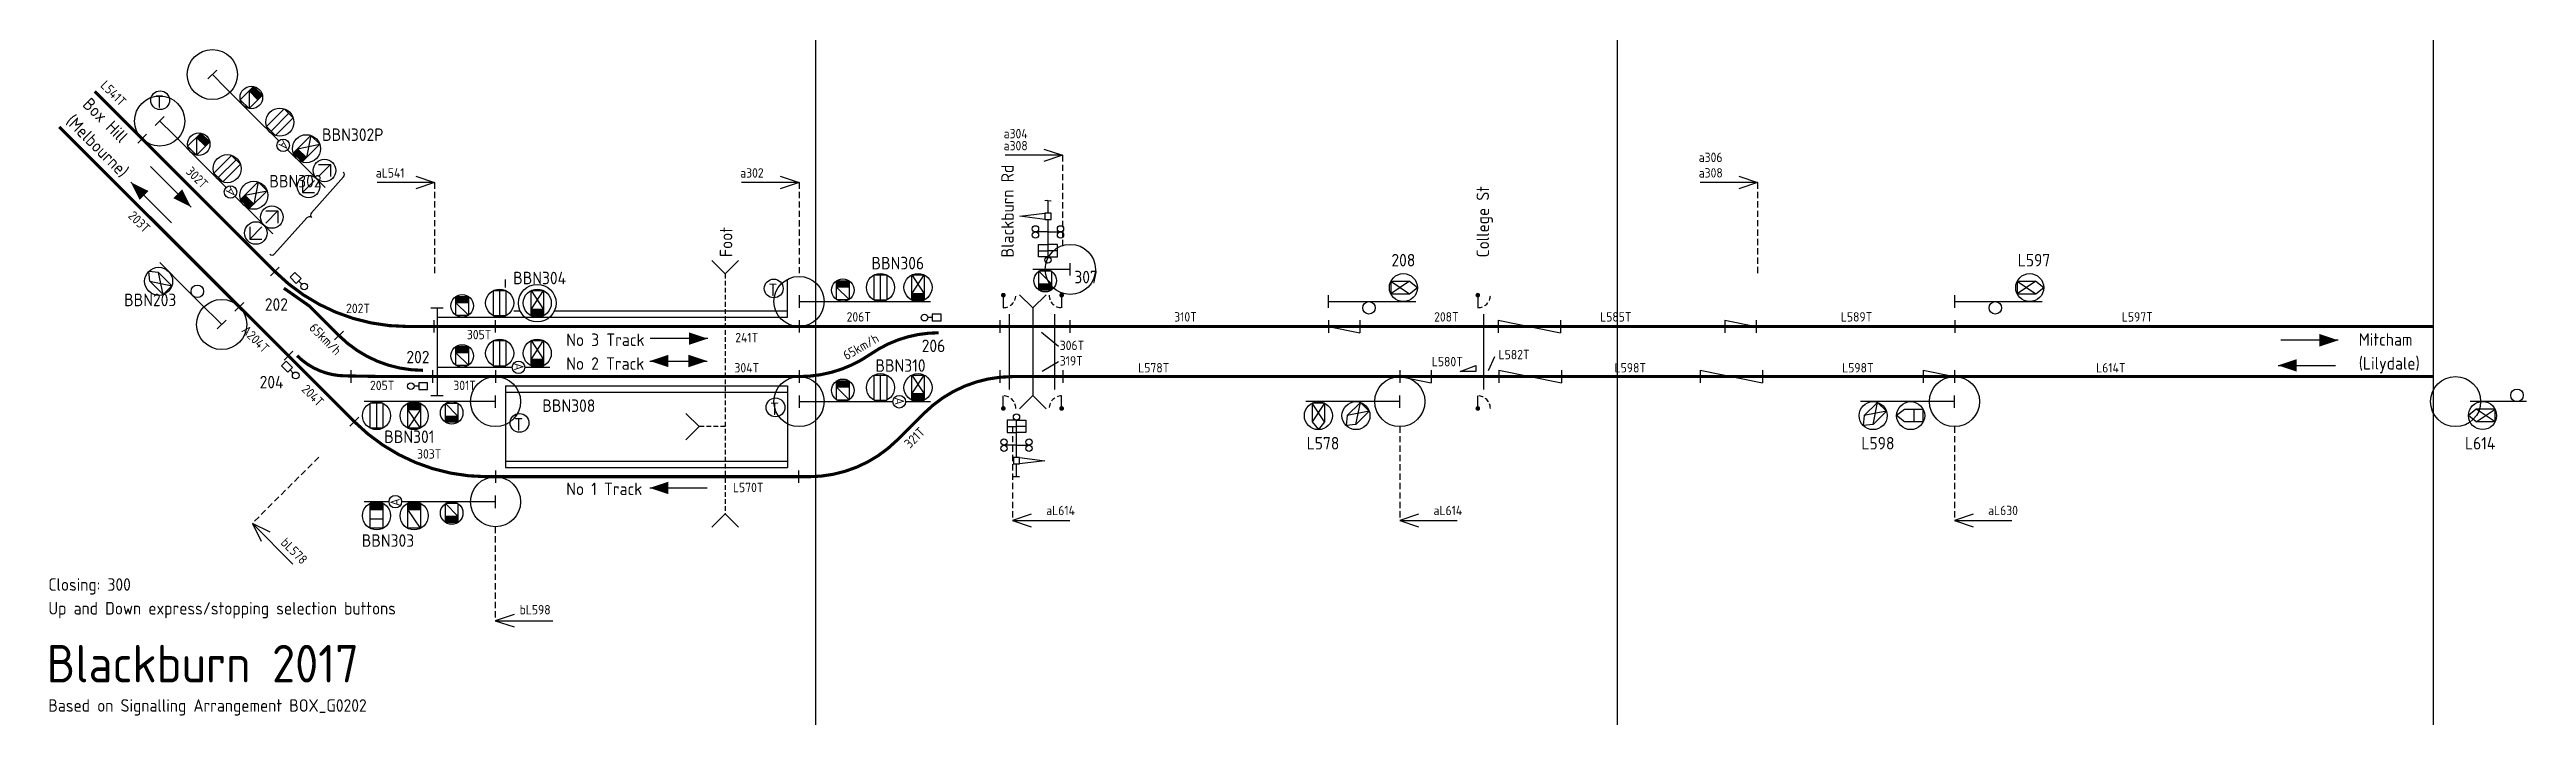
# Model space of a CAD drawing. Extents: x 106 to 1181, y -162 to 178.
# Drawn here: x 120 to 515.4, y -138.7 to -32.3 of the extents above; entities that cross this region are included whole.
import ezdxf

# ---------------------------------------------------------------- set-up
doc = ezdxf.new("R2010")
doc.units = 0
doc.linetypes.add('DASHED2', pattern=[0.375, 0.25, -0.125])
doc.layers.get('0').update_dxf_attribs({"linetype": 'CONTINUOUS'})
doc.layers.add('CONST', color=1, linetype='CONTINUOUS')
doc.styles.get("Standard").update_dxf_attribs({"font": 'ISOCP'})

msp = doc.modelspace()

# ---------------------------------------------------------------- texts
for s, height, rotation, p in [('L541T', 1.5, 315, (128, -38.13)), ('(Melbourne)', 2, 315, (122.43, -43.89)), ('Box Hill', 2, 315, (125.12, -41.2)), ('A', 1.5, 225, (157.28, -46.61)), ('302T', 1.5, 315, (141.64, -51.9)), ('Blackburn Rd', 2, 90, (273.92, -65.49)), ('A', 1.5, 225, (148.88, -54.04)), ('College St', 2, 90, (349.81, -65.49)), ('203T', 1.5, 315, (132.42, -58.98)), ('Foot', 2, 90, (229, -65.43)), ('A204T', 1.5, 315, (150.52, -77.26)), ('65km/h', 1.5, 315, (161.32, -76.88)), ('65km/h', 1.5, 30, (247.23, -81.95)), ('A', 1.5, 270, (194.16, -82.35)), ('204T', 1.5, 315, (160.1, -86.69)), ('A', 1.5, 270, (254.94, -87.85)), ('321T', 1.5, 45, (257.36, -96.09)), ('A', 1.5, 90, (175.89, -105.21)), ('bL578', 1.5, 315, (156.78, -111.19))]:
    msp.add_text(s, height=height, rotation=rotation).set_placement(p)
for s, height, p in [('T', 2, (136.81, -41.61)), ('BBN302P', 2, (163.49, -46.88)), ('a304', 1.5, (272.31, -46.46)), ('a308', 1.5, (272.31, -48.39)), ('aL541', 1.5, (172.07, -52.73)), ('a302', 1.5, (230.25, -52.74)), ('a306', 1.5, (383.28, -50.25)), ('a308', 1.5, (383.28, -52.73)), ('BBN302', 2, (155.08, -54.31)), ('BBN306', 2, (251.21, -67.4)), ('208', 2, (334.22, -66.93)), ('L597', 2, (434.22, -66.93)), ('BBN304', 2, (194, -69.78)), ('T', 2, (234.77, -71.68)), ('307', 2, (283.6, -69.63)), ('BBN203', 2, (131.89, -73.28)), ('202', 2, (154.36, -74.01)), ('202T', 1.5, (167.33, -74.38)), ('206T', 1.5, (247.24, -75.74)), ('310T', 1.5, (299.54, -75.74)), ('208T', 1.5, (341.04, -75.74)), ('L585T', 1.5, (367.54, -75.74)), ('L589T', 1.5, (405.97, -75.74)), ('L597T', 1.5, (450.83, -75.74)), ('305T', 1.5, (186.61, -78.57)), ('No 3 Track', 2, (202.48, -79.65)), ('241T', 1.5, (229.46, -79.05)), ('206', 2, (259.23, -80.62)), ('306T', 1.5, (281.27, -80.29)), ('Mitcham', 2, (488.66, -79.6)), ('202', 2, (176.96, -82.41)), ('No 2 Track', 2, (202.48, -83.45)), ('304T', 1.5, (229.33, -83.87)), ('BBN310', 2, (251.84, -83.77)), ('319T', 1.5, (281.27, -82.77)), ('L578T', 1.5, (293.79, -83.87)), ('L580T', 1.5, (340.67, -82.89)), ('L582T', 1.5, (351.33, -81.76)), ('L598T', 1.5, (369.85, -83.87)), ('L598T', 1.5, (406.18, -83.87)), ('L614T', 1.5, (446.73, -83.87)), ('(Lilydale)', 2, (488.66, -83.4)), ('204', 2, (153.53, -86.41)), ('205T', 1.5, (171.15, -86.69)), ('301T', 1.5, (184.45, -86.69)), ('BBN308', 2, (198.66, -90.18)), ('T', 2, (235.04, -90.68)), ('BBN301', 2, (173.42, -95.14)), ('T', 2, (194.17, -93.16)), ('L578', 2, (320.69, -96.18)), ('L598', 2, (409.25, -96.18)), ('L614', 2, (505.62, -96.18)), ('303T', 1.5, (178.66, -97.64)), ('No 1 Track', 2, (202.48, -103.47)), ('L570T', 1.5, (229.09, -103)), ('aL614', 1.5, (279.11, -106.67)), ('aL614', 1.5, (340.94, -106.67)), ('aL630', 1.5, (429.48, -106.67)), ('BBN303', 2, (169.83, -111.73)), ('Closing: 300', 2, (119.8, -118.75)), ('Up and Down express/stopping selection buttons', 2, (119.8, -122.55)), ('bL598', 1.5, (195.03, -122.53)), ('Blackburn 2017', 6, (119.51, -133.4)), ('Based on Signalling Arrangement BOX_G0202', 2, (119.79, -138.08))]:
    msp.add_text(s, height=height).set_placement(p)

# ---------------------------------------------------------------- linework, layer by layer
for p, q in [((146.69, -35.56), (145.27, -36.97)), ((145.98, -36.27), (148.1, -38.39)), ((148.1, -38.39), (152.34, -42.63)), ((150.44, -40.3), (152.56, -38.17)), ((151.85, -38.88), (151.85, -41.71)), ((153.26, -40.3), (151.85, -38.88)), ((152.56, -38.17), (153.97, -39.59)), ((138.28, -42.99), (136.87, -44.41)), ((150.44, -40.3), (151.85, -41.71)), ((153.97, -39.59), (151.85, -41.71)), ((152.34, -42.63), (156.59, -46.87)), ((154.63, -44.59), (157.46, -41.76)), ((155.34, -45.29), (158.17, -42.46)), ((158.87, -43.17), (156.05, -46)), ((157.46, -41.76), (158.87, -43.17)), ((135.47, -45.81), (134.06, -47.22)), ((137.57, -43.7), (139.7, -45.82)), ((139.7, -45.82), (143.94, -50.07)), ((142.03, -47.73), (144.15, -45.61)), ((143.45, -46.32), (143.45, -49.14)), ((144.86, -47.73), (143.45, -46.32)), ((145.57, -47.02), (143.45, -49.14)), ((144.15, -45.61), (145.57, -47.02)), ((154.63, -44.59), (156.05, -46)), ((158.87, -48.83), (161.7, -46)), ((159.58, -48.12), (163.12, -47.41)), ((163.12, -47.41), (160.29, -50.24)), ((161.7, -46), (161, -49.54)), ((161.7, -46), (163.12, -47.41)), ((142.58, -57.44), (136.1, -50.95)), ((142.03, -47.73), (143.45, -49.14)), ((143.94, -50.07), (148.18, -54.31)), ((146.23, -52.02), (149.05, -49.19)), ((146.93, -52.73), (149.76, -49.9)), ((150.47, -50.61), (147.64, -53.43)), ((149.05, -49.19), (150.47, -50.61)), ((158, -48.29), (160.83, -51.12)), ((158.87, -48.83), (160.29, -50.24)), ((161, -49.54), (159.58, -48.12)), ((160.83, -51.12), (164.01, -54.3)), ((162.9, -50.63), (164.85, -50.63)), ((162.9, -52.58), (164.85, -50.63)), ((164.85, -50.63), (164.85, -52.58)), ((281.7, -49.17), (272.53, -49.17)), ((278.7, -48.17), (281.7, -49.17)), ((281.7, -49.17), (278.7, -50.17)), ((132.96, -53.47), (139.44, -59.95)), ((146.23, -52.02), (147.64, -53.43)), ((150.47, -56.26), (153.3, -53.43)), ((151.18, -55.56), (154.71, -54.85)), ((154.71, -54.85), (151.88, -57.68)), ((153.3, -53.43), (152.59, -56.97)), ((153.3, -53.43), (154.71, -54.85)), ((162.3, -53.18), (160.35, -55.13)), ((160.35, -53.18), (160.35, -55.13)), ((160.35, -55.13), (162.3, -55.13)), ((166.93, -52.62), (161.81, -58.34)), ((181.45, -53.52), (172.28, -53.52)), ((178.45, -52.52), (181.45, -53.52)), ((181.45, -53.52), (178.45, -54.52)), ((239.64, -53.53), (230.47, -53.53)), ((236.64, -52.53), (239.64, -53.53)), ((239.64, -53.53), (236.64, -54.53)), ((392.67, -53.52), (383.5, -53.52)), ((389.67, -52.52), (392.67, -53.52)), ((392.67, -53.52), (389.67, -54.52)), ((149.59, -55.72), (152.42, -58.55)), ((150.47, -56.26), (151.88, -57.68)), ((152.59, -56.97), (151.18, -55.56)), ((152.42, -58.55), (155.61, -61.73)), ((154.49, -60.02), (156.44, -58.07)), ((154.49, -58.07), (156.44, -58.07)), ((155.91, -64.94), (161.08, -59.16)), ((156.44, -58.07), (156.44, -60.02)), ((274.89, -58.92), (278.89, -58.42)), ((278.89, -59.42), (274.89, -58.92)), ((279.39, -56.42), (278.89, -56.45)), ((278.89, -58.42), (278.89, -59.42)), ((279.39, -58.42), (278.89, -58.42)), ((279.39, -56.42), (279.39, -58.42)), ((279.39, -56.42), (279.39, -58.42)), ((279.39, -56.42), (279.89, -56.45)), ((279.89, -58.42), (279.39, -58.42)), ((279.89, -59.42), (279.89, -58.42)), ((153.89, -60.62), (151.94, -62.57)), ((151.94, -60.62), (151.94, -62.57)), ((151.94, -62.57), (153.89, -62.57)), ((279.39, -61.42), (277.39, -61.42)), ((278.89, -59.42), (279.89, -59.42)), ((279.39, -59.42), (279.39, -65.42)), ((279.39, -59.42), (279.39, -65.42)), ((279.39, -61.42), (281.39, -61.42)), ((141.81, -70.56), (137.57, -66.32)), ((156.67, -67.04), (155.25, -68.45)), ((225.72, -65.99), (227.85, -68.11)), ((229.97, -65.99), (227.85, -68.11)), ((277.89, -63.42), (279.39, -63.42)), ((277.89, -65.42), (277.89, -63.42)), ((277.89, -64.42), (279.39, -64.42)), ((279.39, -65.42), (277.89, -65.42)), ((280.89, -63.42), (279.39, -63.42)), ((280.89, -64.42), (279.39, -64.42)), ((279.39, -65.42), (280.89, -65.42)), ((280.89, -65.42), (280.89, -63.42)), ((282.95, -68.4), (282.95, -66.4)), ((135.99, -69.31), (135.82, -67.73)), ((137.4, -67.9), (135.82, -67.73)), ((138.11, -71.43), (135.99, -69.31)), ((135.99, -69.31), (139.53, -70.02)), ((139.53, -70.02), (137.4, -67.9)), ((138.11, -71.43), (137.4, -67.9)), ((138.11, -71.43), (139.53, -70.02)), ((143.94, -72.68), (141.81, -70.56)), ((190.85, -70.79), (192.85, -70.79)), ((190.85, -74.79), (190.85, -70.79)), ((191.85, -74.79), (191.85, -70.79)), ((192.8, -70.29), (192.8, -69.03)), ((192.85, -70.79), (192.85, -74.79)), ((196.85, -70.79), (198.85, -70.79)), ((196.85, -73.79), (198.85, -70.79)), ((196.85, -70.79), (198.85, -73.79)), ((196.85, -74.79), (196.85, -70.79)), ((198.85, -70.79), (198.85, -74.79)), ((237.8, -75.03), (237.8, -69.03)), ((245.64, -69.23), (247.64, -69.23)), ((245.64, -72.23), (245.64, -69.23)), ((245.64, -70.23), (247.64, -72.23)), ((247.64, -70.23), (245.64, -70.23)), ((247.64, -69.23), (247.64, -72.23)), ((251.64, -68.29), (253.64, -68.29)), ((251.64, -72.29), (251.64, -68.29)), ((252.64, -72.29), (252.64, -68.29)), ((253.64, -68.29), (253.64, -72.29)), ((257.64, -68.29), (259.64, -68.29)), ((257.64, -71.29), (259.64, -68.29)), ((257.64, -68.29), (259.64, -71.29)), ((257.64, -72.29), (257.64, -68.29)), ((259.64, -68.29), (259.64, -72.29)), ((282.95, -67.4), (276.95, -67.4)), ((279.95, -69.7), (277.95, -67.7)), ((277.95, -70.7), (277.95, -67.7)), ((279.95, -67.7), (277.95, -67.7)), ((277.95, -69.7), (279.95, -69.7)), ((279.95, -70.7), (277.95, -70.7)), ((279.95, -67.7), (279.95, -70.7)), ((334.13, -69.31), (337.13, -71.31)), ((334.13, -69.31), (337.13, -69.31)), ((337.13, -69.31), (334.13, -71.31)), ((334.13, -69.31), (334.13, -71.31)), ((337.13, -69.31), (338.37, -70.31)), ((337.13, -71.31), (338.37, -70.31)), ((434.13, -69.31), (434.13, -71.31)), ((434.13, -69.31), (437.13, -71.31)), ((434.13, -69.31), (437.13, -69.31)), ((437.13, -69.31), (434.13, -71.31)), ((437.13, -69.31), (438.37, -70.31)), ((437.13, -71.31), (438.37, -70.31)), ((147.47, -76.21), (143.94, -72.68)), ((150.98, -72.68), (149.57, -74.1)), ((180.85, -73.53), (182.85, -73.53)), ((181.85, -73.53), (181.85, -87.53)), ((181.85, -75.03), (187.85, -75.03)), ((184.85, -71.73), (186.85, -71.73)), ((184.85, -74.73), (184.85, -71.73)), ((186.85, -72.73), (184.85, -72.73)), ((184.85, -72.73), (186.85, -74.73)), ((184.85, -74.73), (186.85, -74.73)), ((186.85, -71.73), (186.85, -74.73)), ((187.85, -75.03), (193.85, -75.03)), ((190.85, -74.79), (192.85, -74.79)), ((193.85, -75.03), (199.85, -75.03)), ((194.11, -74.03), (195.12, -74.03)), ((194.11, -75.03), (237.8, -75.03)), ((198.85, -73.79), (196.85, -73.79)), ((196.85, -74.79), (198.85, -74.79)), ((200.58, -74.03), (237.8, -74.03)), ((239.64, -71.53), (239.64, -73.53)), ((239.64, -72.53), (242.64, -72.53)), ((242.64, -72.53), (248.64, -72.53)), ((245.64, -72.23), (247.64, -72.23)), ((248.64, -72.53), (254.64, -72.53)), ((251.64, -72.29), (253.64, -72.29)), ((254.64, -72.53), (260.64, -72.53)), ((259.64, -71.29), (257.64, -71.29)), ((257.64, -72.29), (259.64, -72.29)), ((272.26, -71.52), (272.26, -73.52)), ((273.23, -86.58), (273.23, -74.58)), ((274.84, -71.45), (276.96, -73.57)), ((279.08, -71.45), (276.96, -73.57)), ((276.96, -73.57), (276.96, -87.57)), ((280.48, -86.58), (280.48, -74.58)), ((281.57, -71.52), (281.57, -73.52)), ((324.13, -71.54), (324.13, -73.54)), ((324.13, -72.54), (329.13, -72.54)), ((329.13, -72.54), (332.13, -72.54)), ((332.13, -72.54), (338.13, -72.54)), ((334.13, -71.31), (337.13, -71.31)), ((348.02, -71.52), (348.02, -73.52)), ((348.99, -86.58), (348.99, -74.58)), ((424.13, -71.54), (424.13, -73.54)), ((424.13, -72.54), (429.13, -72.54)), ((429.13, -72.54), (432.13, -72.54)), ((432.13, -72.54), (438.13, -72.54)), ((434.13, -71.31), (437.13, -71.31)), ((146.76, -76.92), (148.18, -75.51)), ((166.89, -77.26), (165.47, -78.67)), ((181.35, -75.51), (181.35, -77.51)), ((190.85, -78.79), (192.85, -78.79)), ((190.85, -82.79), (190.85, -78.79)), ((191.14, -75.51), (191.14, -77.51)), ((191.85, -82.79), (191.85, -78.79)), ((192.85, -78.79), (192.85, -82.79)), ((196.85, -78.79), (198.85, -81.79)), ((196.85, -81.79), (198.85, -78.79)), ((196.85, -78.79), (198.85, -78.79)), ((196.85, -82.79), (196.85, -78.79)), ((198.85, -78.79), (198.85, -82.79)), ((225.07, -78.46), (215.9, -78.46)), ((239.64, -75.51), (239.64, -77.51)), ((271.68, -75.53), (271.68, -77.53)), ((281.09, -79.72), (278.34, -77.51)), ((282.86, -75.53), (282.86, -77.53)), ((324.17, -75.53), (324.17, -77.53)), ((324.17, -76.53), (329.17, -77.53)), ((329.17, -75.53), (329.17, -77.53)), ((351.24, -75.53), (361.24, -77.53)), ((351.24, -75.53), (351.24, -77.53)), ((361.24, -75.53), (361.24, -77.53)), ((387.43, -75.53), (392.43, -76.53)), ((387.43, -75.53), (387.43, -77.53)), ((392.43, -75.53), (392.43, -77.53)), ((424.17, -75.53), (424.17, -77.53)), ((485.38, -78.73), (476.21, -78.73)), ((158.84, -80.47), (157.42, -81.88)), ((181.85, -83.03), (187.85, -83.03)), ((184.85, -79.73), (186.85, -79.73)), ((184.85, -82.73), (184.85, -79.73)), ((186.85, -80.73), (184.85, -80.73)), ((184.85, -80.73), (186.85, -82.73)), ((184.85, -82.73), (186.85, -82.73)), ((186.85, -79.73), (186.85, -82.73)), ((187.85, -83.03), (193.85, -83.03)), ((190.85, -82.79), (192.85, -82.79)), ((195.85, -83.03), (199.85, -83.03)), ((198.85, -81.79), (196.85, -81.79)), ((196.85, -82.79), (198.85, -82.79)), ((215.8, -82.04), (224.97, -82.04)), ((281.09, -82.19), (278.47, -83.71)), ((345.22, -83.74), (347.72, -82.74)), ((347.72, -82.74), (347.72, -83.74)), ((350.66, -81.39), (349.68, -83.63)), ((475.77, -82.74), (484.94, -82.74)), ((168.08, -83.53), (168.08, -85.53)), ((181.13, -83.53), (181.13, -85.53)), ((191.19, -83.53), (191.19, -85.53)), ((192.8, -86.03), (237.8, -86.03)), ((192.8, -86.03), (192.8, -99.03)), ((237.8, -86.03), (237.8, -99.03)), ((239.64, -83.51), (239.64, -85.51)), ((245.64, -85.23), (247.64, -85.23)), ((245.64, -88.23), (245.64, -85.23)), ((247.64, -86.23), (245.64, -86.23)), ((245.64, -86.23), (247.64, -88.23)), ((247.64, -85.23), (247.64, -88.23)), ((251.64, -84.29), (253.64, -84.29)), ((251.64, -88.29), (251.64, -84.29)), ((252.64, -88.29), (252.64, -84.29)), ((253.64, -84.29), (253.64, -88.29)), ((257.64, -84.29), (259.64, -87.29)), ((257.64, -87.29), (259.64, -84.29)), ((257.64, -84.29), (259.64, -84.29)), ((257.64, -88.29), (257.64, -84.29)), ((259.64, -84.29), (259.64, -88.29)), ((271.71, -83.53), (271.71, -85.53)), ((281.77, -83.53), (281.77, -85.53)), ((335.56, -83.53), (335.56, -85.53)), ((335.56, -84.53), (340.56, -85.53)), ((340.56, -83.53), (340.56, -85.53)), ((347.72, -83.74), (345.22, -83.74)), ((351.36, -83.53), (361.36, -85.53)), ((351.36, -83.53), (351.36, -85.53)), ((361.36, -83.53), (361.36, -85.53)), ((383.49, -83.53), (393.49, -85.53)), ((383.49, -83.53), (383.49, -85.53)), ((393.49, -83.53), (393.49, -85.53)), ((419.12, -83.53), (424.12, -84.53)), ((419.12, -83.53), (419.12, -85.53)), ((424.12, -83.53), (424.12, -85.53)), ((176.19, -88.53), (170.19, -88.53)), ((171.19, -92.77), (171.19, -88.77)), ((173.19, -88.77), (171.19, -88.77)), ((172.19, -88.77), (172.19, -92.77)), ((173.19, -88.77), (173.19, -92.77)), ((182.19, -88.53), (176.19, -88.53)), ((179.19, -88.77), (177.19, -88.77)), ((177.19, -92.77), (177.19, -88.77)), ((177.19, -89.77), (179.19, -89.77)), ((179.19, -89.77), (177.19, -92.77)), ((179.19, -92.77), (177.19, -89.77)), ((179.19, -88.77), (179.19, -92.77)), ((180.85, -87.53), (182.85, -87.53)), ((188.19, -88.53), (182.19, -88.53)), ((185.19, -88.83), (183.19, -88.83)), ((185.19, -90.83), (183.19, -88.83)), ((183.19, -91.83), (183.19, -88.83)), ((183.19, -90.83), (185.19, -90.83)), ((185.19, -88.83), (185.19, -91.83)), ((191.19, -88.53), (188.19, -88.53)), ((191.19, -89.53), (191.19, -87.53)), ((192.8, -87.03), (237.8, -87.03)), ((221.58, -90.41), (223.7, -92.53)), ((239.64, -87.53), (239.64, -89.53)), ((239.64, -88.53), (242.64, -88.53)), ((242.64, -88.53), (248.64, -88.53)), ((245.64, -88.23), (247.64, -88.23)), ((248.64, -88.53), (254.64, -88.53)), ((251.64, -88.29), (253.64, -88.29)), ((256.64, -88.53), (260.64, -88.53)), ((259.64, -87.29), (257.64, -87.29)), ((257.64, -88.29), (259.64, -88.29)), ((272.26, -89.62), (272.26, -87.62)), ((274.84, -89.69), (276.96, -87.57)), ((279.08, -89.69), (276.96, -87.57)), ((281.57, -89.62), (281.57, -87.62)), ((326.56, -88.53), (320.56, -88.53)), ((323.56, -91.77), (321.56, -88.77)), ((323.56, -88.77), (321.56, -91.77)), ((323.56, -88.77), (321.56, -88.77)), ((321.56, -88.77), (321.56, -91.77)), ((323.56, -88.77), (323.56, -91.77)), ((332.56, -88.53), (326.56, -88.53)), ((327.14, -90.77), (326.98, -92.35)), ((329.26, -88.65), (327.14, -90.77)), ((330.68, -90.06), (327.14, -90.77)), ((328.56, -92.18), (329.26, -88.65)), ((330.68, -90.06), (328.56, -92.18)), ((330.68, -90.06), (329.26, -88.65)), ((335.56, -88.53), (332.56, -88.53)), ((335.56, -89.53), (335.56, -87.53)), ((348.02, -89.62), (348.02, -87.62)), ((415.12, -88.53), (409.12, -88.53)), ((409.71, -90.77), (409.54, -92.35)), ((411.83, -88.65), (409.71, -90.77)), ((413.24, -90.06), (409.71, -90.77)), ((411.12, -92.18), (411.83, -88.65)), ((413.24, -90.06), (411.12, -92.18)), ((413.24, -90.06), (411.83, -88.65)), ((416.12, -89.77), (414.88, -90.77)), ((416.12, -91.77), (414.88, -90.77)), ((421.12, -88.53), (415.12, -88.53)), ((419.12, -89.77), (416.12, -89.77)), ((417.62, -89.77), (417.62, -91.77)), ((419.12, -91.77), (419.12, -89.77)), ((424.12, -88.53), (421.12, -88.53)), ((424.12, -89.53), (424.12, -87.53)), ((507.43, -89.75), (506.2, -90.75)), ((507.43, -91.75), (506.2, -90.75)), ((512.43, -88.52), (506.43, -88.52)), ((510.43, -89.75), (507.43, -89.75)), ((507.43, -91.75), (510.43, -89.75)), ((510.43, -91.75), (507.43, -89.75)), ((510.43, -91.75), (510.43, -89.75)), ((515.43, -88.52), (512.43, -88.52)), ((169.35, -91.04), (167.94, -92.45)), ((173.19, -92.77), (171.19, -92.77)), ((179.19, -92.77), (177.19, -92.77)), ((185.19, -91.83), (183.19, -91.83)), ((221.58, -94.65), (223.7, -92.53)), ((274.36, -91.48), (272.86, -91.48)), ((272.86, -91.48), (272.86, -93.48)), ((272.86, -92.48), (274.36, -92.48)), ((272.86, -93.48), (274.36, -93.48)), ((274.36, -97.48), (274.36, -91.48)), ((274.36, -97.48), (274.36, -91.48)), ((274.36, -91.48), (275.86, -91.48)), ((275.86, -92.48), (274.36, -92.48)), ((275.86, -93.48), (274.36, -93.48)), ((275.86, -91.48), (275.86, -93.48)), ((321.56, -91.77), (322.56, -93)), ((323.56, -91.77), (322.56, -93)), ((328.56, -92.18), (326.98, -92.35)), ((411.12, -92.18), (409.54, -92.35)), ((419.12, -91.77), (416.12, -91.77)), ((510.43, -91.75), (507.43, -91.75)), ((192.8, -98.03), (237.8, -98.03)), ((274.36, -95.48), (272.36, -95.48)), ((274.86, -97.48), (273.86, -97.48)), ((273.86, -97.48), (273.86, -98.48)), ((273.86, -98.48), (274.36, -98.48)), ((274.36, -95.48), (276.36, -95.48)), ((274.36, -98.48), (274.86, -98.48)), ((274.36, -100.48), (274.36, -98.48)), ((274.36, -100.48), (274.36, -98.48)), ((274.86, -97.48), (278.86, -97.98)), ((274.86, -98.48), (274.86, -97.48)), ((278.86, -97.98), (274.86, -98.48)), ((191.19, -99.53), (191.19, -101.53)), ((192.8, -99.03), (237.8, -99.03)), ((215.8, -102.32), (224.97, -102.32)), ((239.55, -99.53), (239.55, -101.53)), ((273.86, -100.48), (274.86, -100.48)), ((174.19, -104.53), (170.19, -104.53)), ((173.19, -104.77), (171.19, -104.77)), ((171.19, -108.77), (171.19, -104.77)), ((171.19, -105.77), (173.19, -105.77)), ((173.19, -104.77), (173.19, -108.77)), ((182.19, -104.53), (176.19, -104.53)), ((177.19, -108.77), (177.19, -104.77)), ((179.19, -104.77), (177.19, -104.77)), ((179.19, -108.77), (177.19, -105.77)), ((177.19, -105.77), (179.19, -105.77)), ((179.19, -104.77), (179.19, -108.77)), ((188.19, -104.53), (182.19, -104.53)), ((183.19, -107.83), (183.19, -104.83)), ((185.19, -106.83), (183.19, -104.83)), ((185.19, -104.83), (183.19, -104.83)), ((185.19, -104.83), (185.19, -107.83)), ((191.19, -104.53), (188.19, -104.53)), ((191.19, -105.53), (191.19, -103.53)), ((225.72, -108.6), (227.85, -106.48)), ((229.97, -108.6), (227.85, -106.48)), ((276.73, -106.53), (273.73, -107.53)), ((338.56, -106.53), (335.56, -107.53)), ((427.1, -106.53), (424.1, -107.53)), ((152.37, -107.99), (158.85, -114.48)), ((152.37, -107.99), (153.78, -110.82)), ((155.2, -109.41), (152.37, -107.99)), ((171.19, -107.27), (173.19, -107.27)), ((173.19, -108.77), (171.19, -108.77)), ((179.19, -108.77), (177.19, -108.77)), ((183.19, -106.83), (185.19, -106.83)), ((185.19, -107.83), (183.19, -107.83)), ((273.73, -107.53), (282.9, -107.53)), ((273.73, -107.53), (276.73, -108.53)), ((335.56, -107.53), (344.73, -107.53)), ((335.56, -107.53), (338.56, -108.53)), ((424.1, -107.53), (433.27, -107.53)), ((424.1, -107.53), (427.1, -108.53)), ((194.14, -122.53), (191.14, -123.53)), ((191.14, -123.53), (200.31, -123.53)), ((191.14, -123.53), (194.14, -124.53))]:
    msp.add_line(p, q)
at = {"linetype": 'DASHED2', "ltscale": 4}
for p, q in [((281.7, -49.17), (281.7, -64.17)), ((181.45, -53.52), (181.45, -68.52)), ((239.64, -53.53), (239.64, -68.53)), ((392.67, -53.52), (392.67, -68.52)), ((273.73, -92.53), (273.73, -107.53)), ((335.56, -92.53), (335.56, -107.53)), ((424.1, -92.53), (424.1, -107.53)), ((162.97, -97.39), (152.37, -107.99)), ((191.14, -108.53), (191.14, -123.53))]:
    msp.add_line(p, q, dxfattribs=at)
at = {"linetype": 'CONTINUOUS'}
for p, q in [((159.13, -67.88), (158.38, -68.63)), ((158.38, -68.63), (159.38, -69.64)), ((160.13, -68.88), (159.13, -67.88)), ((159.38, -69.64), (160.13, -68.88)), ((159.76, -69.26), (160.26, -69.76)), ((260.91, -75.11), (260.2, -75.11)), ((262.33, -74.58), (260.91, -74.58)), ((260.91, -74.58), (260.91, -75.64)), ((262.33, -75.64), (262.33, -74.58)), ((260.91, -75.64), (262.33, -75.64)), ((157.77, -82.08), (157.02, -82.83)), ((157.02, -82.83), (158.02, -83.84)), ((158.77, -83.09), (157.77, -82.08)), ((158.02, -83.84), (158.77, -83.09)), ((158.4, -83.46), (158.9, -83.96)), ((178.92, -86.05), (178.21, -86.05)), ((178.92, -85.52), (178.92, -86.59)), ((180.34, -85.52), (178.92, -85.52)), ((178.92, -86.59), (180.34, -86.59)), ((180.34, -86.59), (180.34, -85.52))]:
    msp.add_line(p, q, dxfattribs=at)
at = {"linetype": 'DASHED2', "ltscale": 3}
for p, q in [((227.85, -68.11), (227.85, -106.48)), ((227.85, -92.53), (223.7, -92.53))]:
    msp.add_line(p, q, dxfattribs=at)
at = {"const_width": 0.5}
for points in [[(155.96, -67.74), (127.2, -38.98)], [(168.65, -91.74), (121.54, -44.64)], [(157.39, -70.4), (161.48, -73.27), (166.18, -77.97)], [(177.17, -76.53), (251.54, -76.53)], [(251.54, -76.53), (264.27, -76.53)], [(264.27, -76.53), (500.58, -76.53)], [(167.3, -84.42), (173.76, -84.53)], [(173.76, -84.53), (239.64, -84.53)], [(273.75, -84.53), (500.58, -84.53)], [(189.86, -100.53), (241.18, -100.53)]]:
    msp.add_lwpolyline(points, dxfattribs=at)
for points in [[(155.96, -67.74, 0.198912), (177.17, -76.53, -1.342253)], [(166.18, -77.97, 0.198912), (179.62, -83.53, -1.031025)], [(261.93, -77.53, 0.153307), (251.07, -80.94, 4.391695)], [(159.52, -81.2, 0.198912), (167.3, -84.42, -1.944718)], [(239.64, -84.53, 0.153307), (251.07, -80.94, 0.206119)], [(259.61, -90.39, -0.198912), (273.75, -84.53, -0.737427)], [(259.61, -90.39), (255.32, -94.67, -0.198912), (241.18, -100.53, 0.373302)], [(168.65, -91.74, 0.198912), (189.86, -100.53, -6.334946)]]:
    msp.add_lwpolyline(points, format="xyb", dxfattribs=at)
at = {"const_width": 0.375}
for points in [[(272.08, -71.52, -1), (272.45, -71.52, -1)], [(281.76, -71.52, 1), (281.38, -71.52, 1)], [(347.83, -71.52, -1), (348.2, -71.52, -1)], [(272.08, -89.62, 1), (272.45, -89.62, 1)], [(281.76, -89.62, -1), (281.38, -89.62, -1)], [(347.83, -89.62, 1), (348.2, -89.62, 1)]]:
    msp.add_lwpolyline(points, format="xyb", close=True, dxfattribs=at)
for centre, radius in [((137.64, -40.38), 1.5), ((152.2, -39.94), 1.8), ((156.75, -43.88), 2.24), ((143.8, -47.38), 1.8), ((157.28, -47.59), 1), ((161, -48.12), 2.24), ((148.35, -51.31), 2.24), ((163.87, -51.61), 1.8), ((148.87, -55.03), 1), ((152.59, -55.56), 2.24), ((161.32, -54.16), 1.8), ((155.47, -59.04), 1.8), ((152.92, -61.59), 1.8), ((277.39, -60.92), 0.5), ((277.39, -61.92), 0.5), ((281.39, -60.92), 0.5), ((281.39, -61.92), 0.5), ((137.4, -69.31), 2.24), ((279.39, -65.92), 0.5), ((143.58, -70.91), 1), ((191.85, -72.79), 2.24), ((197.85, -72.79), 2.24), ((235.6, -70.45), 1.5), ((246.64, -70.73), 1.8), ((252.64, -70.29), 2.24), ((258.64, -70.29), 2.24), ((278.95, -69.2), 1.8), ((336.13, -70.31), 2.24), ((436.13, -70.31), 2.24), ((185.85, -73.23), 1.8), ((330.63, -73.54), 1), ((430.63, -73.54), 1), ((191.85, -80.79), 2.24), ((197.85, -80.79), 2.24), ((185.85, -81.23), 1.8), ((194.85, -83.05), 1), ((246.64, -86.73), 1.8), ((252.64, -86.29), 2.24), ((258.64, -86.29), 2.24), ((513.93, -87.52), 1), ((172.19, -90.77), 2.24), ((178.19, -90.77), 2.24), ((184.19, -90.33), 1.8), ((195.01, -91.93), 1.5), ((235.88, -89.45), 1.5), ((255.64, -88.55), 1), ((274.36, -90.98), 0.5), ((322.56, -90.77), 2.24), ((328.56, -90.77), 2.24), ((411.12, -90.77), 2.24), ((417.12, -90.77), 2.24), ((508.43, -90.75), 2.24), ((272.36, -94.98), 0.5), ((276.36, -94.98), 0.5), ((272.36, -95.98), 0.5), ((276.36, -95.98), 0.5), ((172.19, -106.77), 2.24), ((175.19, -104.51), 1), ((178.19, -106.77), 2.24), ((184.19, -106.33), 1.8)]:
    msp.add_circle(centre, radius)
at = {"linetype": 'CONTINUOUS'}
for centre in [(160.64, -70.14), (259.67, -75.11), (159.28, -84.34), (177.67, -86.05)]:
    msp.add_circle(centre, 0.532, dxfattribs=at)
for centre, start, end in [((166.52, -52.26), 318.1884, 48.1884), ((161.49, -59.53), 48.1884, 138.1884), ((162.22, -58.71), 138.1884, 228.1884), ((155.5, -64.57), 228.1884, 318.1884)]:
    msp.add_arc(centre, 0.549, start, end)
at = {"linetype": 'DASHED2', "ltscale": 3}
for centre, start, end in [((272.26, -71.52), 270, 0), ((281.57, -71.52), 180, 270), ((348.02, -71.52), 270, 0), ((272.26, -89.62), 0, 90), ((281.57, -89.62), 90, 180), ((348.02, -89.62), 0, 90)]:
    msp.add_arc(centre, 2, start, end, dxfattribs=at)
for points in [[(152.56, -38.17), (153.97, -39.59), (151.85, -38.88), (153.26, -40.3)], [(144.15, -45.61), (145.57, -47.02), (143.45, -46.32), (144.86, -47.73)], [(159.58, -48.12), (161, -49.54), (158.87, -48.83), (160.29, -50.24)], [(132.96, -53.47), (134.37, -56.3), (135.79, -54.88)], [(142.58, -57.44), (141.17, -54.61), (139.75, -56.02)], [(151.18, -55.56), (152.59, -56.97), (150.47, -56.26), (151.88, -57.68)], [(245.64, -69.23), (247.64, -69.23), (245.64, -70.23), (247.64, -70.23)], [(184.85, -71.73), (186.85, -71.73), (184.85, -72.73), (186.85, -72.73)], [(196.85, -73.79), (198.85, -73.79), (196.85, -74.79), (198.85, -74.79)], [(257.64, -71.29), (259.64, -71.29), (257.64, -72.29), (259.64, -72.29)], [(225.07, -78.46), (222.07, -77.46), (222.07, -79.46)], [(485.38, -78.73), (482.38, -77.73), (482.38, -79.73)], [(184.85, -79.73), (186.85, -79.73), (184.85, -80.73), (186.85, -80.73)], [(196.85, -81.79), (198.85, -81.79), (196.85, -82.79), (198.85, -82.79)], [(215.8, -82.04), (218.8, -81.04), (218.8, -83.04)], [(224.97, -82.04), (221.97, -81.04), (221.97, -83.04)], [(475.77, -82.74), (478.77, -83.74), (478.77, -81.74)], [(245.64, -85.23), (247.64, -85.23), (245.64, -86.23), (247.64, -86.23)], [(179.19, -89.77), (177.19, -89.77), (179.19, -88.77), (177.19, -88.77)], [(185.19, -91.83), (183.19, -91.83), (185.19, -90.83), (183.19, -90.83)], [(257.64, -87.29), (259.64, -87.29), (257.64, -88.29), (259.64, -88.29)], [(215.8, -102.32), (218.8, -101.32), (218.8, -103.32)], [(173.19, -105.77), (171.19, -105.77), (173.19, -104.77), (171.19, -104.77)], [(179.19, -105.77), (177.19, -105.77), (179.19, -104.77), (177.19, -104.77)], [(185.19, -107.83), (183.19, -107.83), (185.19, -106.83), (183.19, -106.83)]]:
    msp.add_solid(points)
at = {"linetype": 'CONTINUOUS'}
msp.add_solid([(279.95, -70.7), (277.95, -70.7), (279.95, -69.7), (277.95, -69.7)], dxfattribs=at)
at = {"layer": 'CONST'}
for p in [(242.33, 150.6), (370.33, 150.6), (500.58, 150.6)]:
    msp.add_xline(p, (0, 1), dxfattribs=at)
for centre, radius in [((145.98, -36.27), 4), ((137.57, -43.7), 4), ((282.95, -67.4), 4), ((197.85, -72.79), 3), ((239.64, -72.53), 4), ((147.47, -76.21), 4), ((191.19, -88.53), 4), ((239.64, -88.53), 4), ((335.56, -88.53), 4), ((424.12, -88.53), 4), ((504.12, -88.53), 4), ((191.19, -104.53), 4)]:
    msp.add_circle(centre, radius, dxfattribs=at)

msp.set_redraw_order([(e.dxf.handle, doc.entitydb.next_handle()) for e in msp.query("TEXT MTEXT ATTDEF DIMENSION ARC_DIMENSION")])  # texts and dimensions are drawn at this point

doc.saveas('drawing.dxf')
